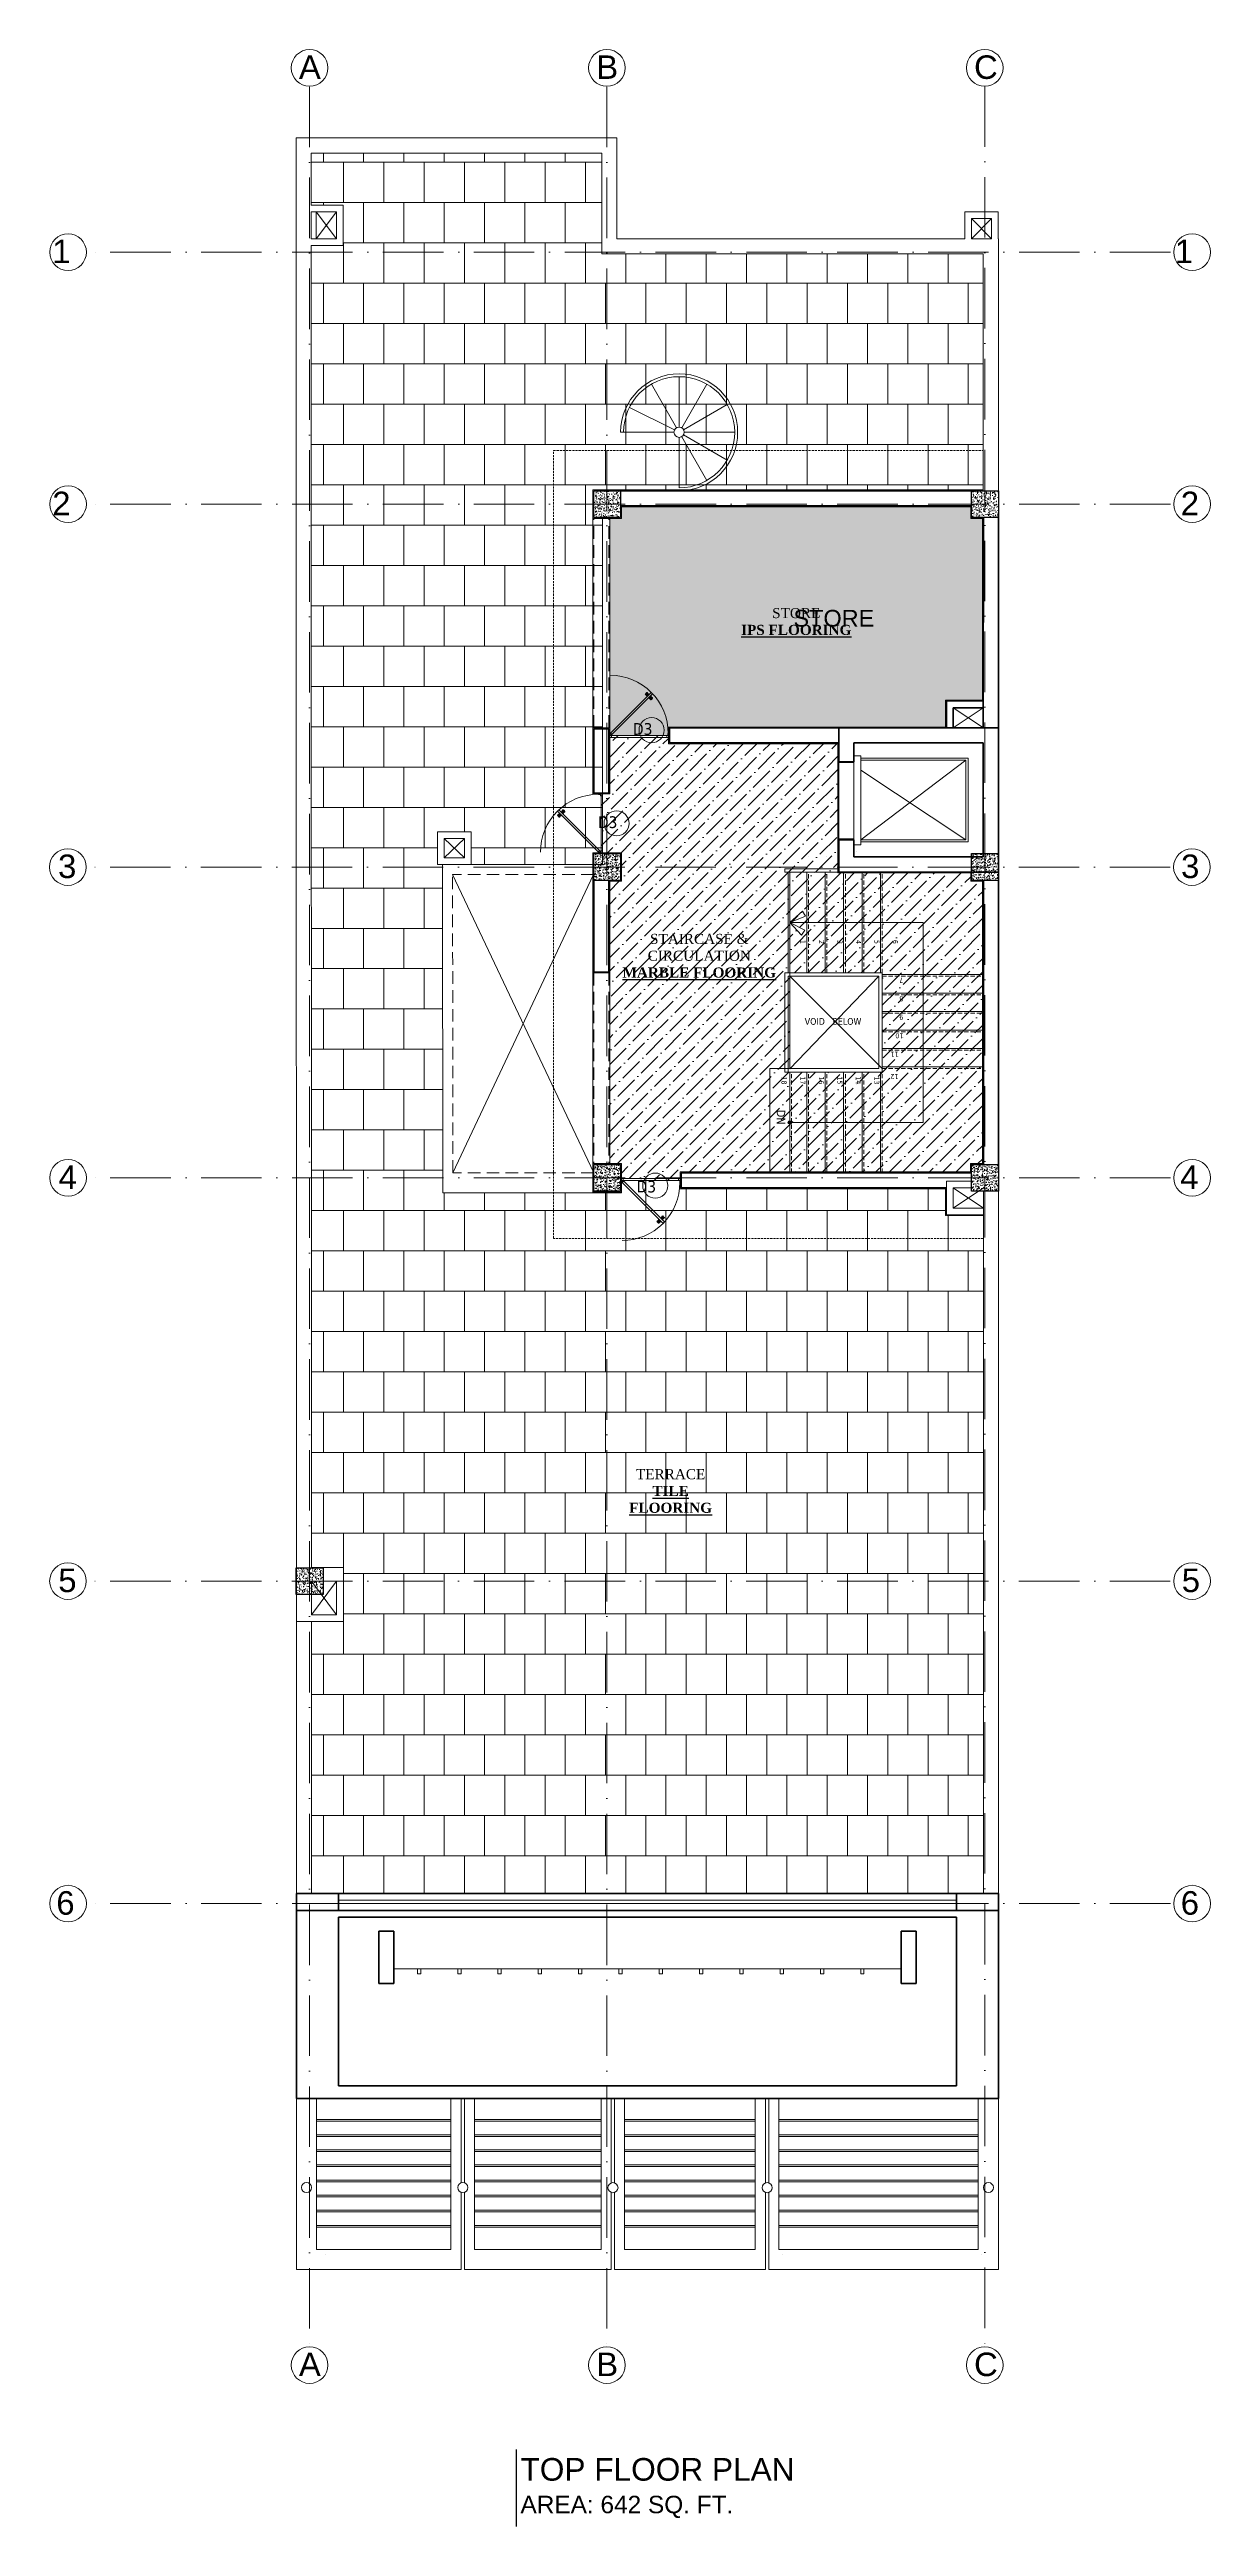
# Model space of a CAD drawing. Header units: inches. Extents: x 10755 to 33653, y -10992 to 10708.
# Drawn here: x 30128 to 30819, y -1531 to -57 of the extents above; entities that cross this region are included whole.
import ezdxf

# ---------------------------------------------------------------- set-up
doc = ezdxf.new("R2010")
doc.units = ezdxf.units.IN
doc.header["$MEASUREMENT"] = 0
for name, pattern in [('ACAD_ISO10W100', [18, 12, -3, 0, -3]), ('DASHED', [0.75, 0.5, -0.25]), ('HIDDEN', [0.375, 0.25, -0.125])]:
    doc.linetypes.add(name, pattern=pattern)
for name, color, linetype, lineweight in [('arrow line', 54, 'Continuous', 9), ('beam in plan', 241, 'HIDDEN', 20), ('centerline', 9, 'ACAD_ISO10W100', 5), ('col', 1, 'Continuous', 30), ('DIMINSION', 5, 'Continuous', 15), ('elevation1', 230, 'Continuous', 13), ('elevation2', 151, 'Continuous', 18), ('elevation4', 202, 'Continuous', 35), ('hatch', 33, 'Continuous', 5), ('hatch 2', 8, 'Continuous', 13), ('hatch room', 33, 'Continuous', 9), ('hatch- rcc', 252, 'Continuous', 5), ('hatch1', 9, 'Continuous', 5), ('Pillar', 11, 'Continuous', 25), ('PLASTER', 50, 'Continuous', 9), ('PUERTAS', 7, 'Continuous', 0), ('railing', 33, 'Continuous', 15), ('STAIRCASE', 143, 'Continuous', 15), ('title text 1', 113, 'Continuous', 25), ('tread hidden', 200, 'HIDDEN', 9), ('wall', 1, 'Continuous', 35), ('win sec', 161, 'Continuous', 9)]:
    doc.layers.add(name, color=color, linetype=linetype, lineweight=lineweight)
doc.layers.add('T-TEXT', color=230, linetype='Continuous')
doc.layers.add('text 100', color=4, linetype='Continuous')
doc.layers.get('DIMINSION').off()
doc.styles.add('Prajwal', font='stylu.ttf', dxfattribs={"height": 9})
doc.styles.get("Standard").update_dxf_attribs({"font": 'arial.ttf'})
doc.styles.add('suren', font='times.ttf', dxfattribs={"height": 4})

msp = doc.modelspace()

# ---------------------------------------------------------------- texts
at = {"layer": 'T-TEXT', "ltscale": 100, "char_height": 14, "width": 12.94397, "style": 'suren'}
for s, insert, attachment_point in [('{\\fArial|b0|i0|c0|p34;A}', (30276.637, -59.981), 1), ('{\\fArial|b0|i0|c0|p34;B}', (30453.637, -59.981), 1), ('{\\fArial|b0|i0|c0|p34;C}', (30678.585, -59.981), 1), ('{\\fArial|b0|i0|c0|p34;1}', (30140.677, -169.657), 3), ('{\\fArial|b0|i0|c0|p34;1}', (30808.985, -169.657), 3), ('{\\fArial|b0|i0|c0|p34;2}', (30140.675, -319.657), 3), ('{\\fArial|b0|i0|c0|p34;2}', (30812.521, -319.657), 3), ('{\\fArial|b0|i0|c0|p34;3}', (30144.118, -535.657), 3), ('{\\fArial|b0|i0|c0|p34;3}', (30812.716, -535.657), 3), ('{\\fArial|b0|i0|c0|p34;4}', (30144.433, -720.657), 3), ('{\\fArial|b0|i0|c0|p34;4}', (30812.192, -720.657), 3), ('{\\fArial|b0|i0|c0|p34;5}', (30144.246, -960.657), 3), ('{\\fArial|b0|i0|c0|p34;5}', (30813.117, -960.657), 3), ('{\\fArial|b0|i0|c0|p34;6}', (30143.088, -1152.657), 3), ('{\\fArial|b0|i0|c0|p34;6}', (30812.515, -1152.657), 3), ('{\\fArial|b0|i0|c0|p34;A}', (30276.637, -1427.298), 1), ('{\\fArial|b0|i0|c0|p34;B}', (30453.637, -1427.298), 1), ('{\\fArial|b0|i0|c0|p34;C}', (30678.585, -1427.298), 1)]:
    msp.add_mtext(s, dxfattribs=dict(at, insert=insert, attachment_point=attachment_point))
at = {"layer": 'text 100', "char_height": 6, "width": 110.08563, "attachment_point": 2}
for s, insert in [('\\A1;\\pxqc;{\\fTimes New Roman|b0|i0|c0|p18;STORE\\P\\fTimes New Roman|b1|i0|c0|p18;\\LIPS FLOORING}', (30572.72, -388.921)), ('\\A1;\\pxqc;{\\fTimes New Roman|b0|i0|c0|p18;STAIRCASE & CIRCULATION\\P\\pq*;\\fTimes New Roman|b1|i0|c0|p18;\\LMARBLE FLOORING}', (30514.997, -582.868)), ('\\A1;{\\fTimes New Roman|b0|i0|c0|p18;TERRACE\\P\\fTimes New Roman|b1|i0|c0|p18;\\LTILE \\PFLOORING}', (30497.947, -901.449))]:
    msp.add_mtext(s, dxfattribs=dict(at, insert=insert))
at = {"layer": 'title text 1', "attachment_point": 1, "style": 'Prajwal'}
for s, insert, char_height, width in [('\\pt30;{\\fArial|b0|i0|c0|p34;STORE}', (30571.066, -390.02), 10, 241.00666), ('{\\fSansSerif|b0|i0|c2|p2;\\H1.333x;TOP FLOOR PLAN\\P\\H0.7718x;AREA: 642 SQ. FT. }', (30408.55, -1490.063), 10.1088, 301.72993)]:
    msp.add_mtext(s, dxfattribs=dict(at, insert=insert, char_height=char_height, width=width))
at = {"layer": 'title text 1', "style": 'Prajwal'}
for s, insert, char_height, width, attachment_point, rotation in [('\\pi-5.632;{\\fTahoma|b0|i0|c0|p34;D3}', (30481.117, -457.415), 7, 6.48014975013211e-13, 1, 359.956324), ('\\pi-5.632;{\\fTahoma|b0|i0|c0|p34;D3}', (30460.26, -512.874), 7, 6.48014975013211e-13, 1, 359.956324), ('\\pi-2.903;{\\fTahoma|b0|i0|c0|p34;1}', (30578.253, -589.372), 3, 6.480149750132112e-13, 1, 270), ('\\pi-2.903;{\\fTahoma|b0|i0|c0|p34;2}', (30589.253, -589.372), 3, 6.480149750132112e-13, 1, 270), ('\\pi-2.903;{\\fTahoma|b0|i0|c0|p34;3}', (30600.253, -589.372), 3, 6.480149750132112e-13, 1, 270), ('\\pi-2.903;{\\fTahoma|b0|i0|c0|p34;4}', (30611.253, -589.381), 3, 6.480149750132112e-13, 1, 270), ('\\pi-2.903;{\\fTahoma|b0|i0|c0|p34;5}', (30622.253, -589.384), 3, 6.480149750132112e-13, 1, 270), ('\\pi-2.903;{\\fTahoma|b0|i0|c0|p34;6}', (30633.253, -589.372), 3, 6.480149750132112e-13, 1, 270), ('\\pi-2.903;{\\fTahoma|b0|i0|c0|p34;7}', (30633.546, -612.028), 3, 6.480149750132112e-13, 1, 180), ('\\pi-2.903;{\\fTahoma|b0|i0|c0|p34;8}', (30633.546, -623.029), 3, 6.480149750132112e-13, 1, 180), ('\\pi-2.903;{\\fTahoma|b0|i0|c0|p34;9}', (30633.546, -634.029), 3, 6.480149750132112e-13, 1, 180), ('\\pi-2.903;{\\fTahoma|b0|i0|c0|p34;10}', (30633.546, -645.029), 3, 6.480149750132112e-13, 1, 180), ('\\pi-6.48e-013,l6.48e-013;{\\fTahoma|b0|i0|c0|p34;11}', (30633.546, -656.029), 3, 6.480149750132112e-13, 1, 180), ('\\pi-2.903;{\\fTahoma|b0|i0|c0|p34;18}', (30566.964, -670.689), 3, 6.480149750132112e-13, 1, 270), ('\\pi-2.903;{\\fTahoma|b0|i0|c0|p34;17}', (30578.175, -670.643), 3, 6.480149750132112e-13, 1, 270), ('\\pi-2.903;{\\fTahoma|b0|i0|c0|p34;16}', (30589.175, -670.643), 3, 6.480149750132112e-13, 1, 270), ('\\pi-2.903;{\\fTahoma|b0|i0|c0|p34;15}', (30600.175, -670.643), 3, 6.480149750132112e-13, 1, 270), ('\\pi-2.903;{\\fTahoma|b0|i0|c0|p34;14}', (30611.175, -670.643), 3, 6.480149750132112e-13, 1, 270), ('\\pi-2.903;{\\fTahoma|b0|i0|c0|p34;13}', (30622.175, -670.643), 3, 6.480149750132112e-13, 1, 270), ('\\pi-6.48e-013,l6.48e-013;{\\fTahoma|b0|i0|c0|p34;12}', (30633.546, -669.286), 3, 6.480149750132112e-13, 1, 180), ('\\pi-5.632;{\\fTahoma|b0|i0|c0|p34;D3}', (30483.289, -736.919), 7, 6.48014975013211e-13, 7, 0.043676)]:
    msp.add_mtext(s, dxfattribs=dict(at, insert=insert, char_height=char_height, width=width, attachment_point=attachment_point, rotation=rotation))
at = {"layer": 'title text 1', "color": 7, "insert": (30581.09, -637.058), "char_height": 4, "width": 42.84158, "attachment_point": 7, "style": 'Prajwal'}
msp.add_mtext('\\pi-3.309;{\\fTahoma|b0|i0|c0|p34;VOID   BELOW}', dxfattribs=at)
at = {"layer": 'title text 1', "color": 7, "insert": (30561.145, -691.654), "char_height": 5, "width": 6.821210263296961e-13, "attachment_point": 7, "rotation": 270, "style": 'Prajwal'}
msp.add_mtext('\\pi-4.137;{\\fTahoma|b0|i0|c0|p34;DN}', dxfattribs=at)

# ---------------------------------------------------------------- blocks, each defined once
blk = doc.blocks.new('A$C03EF3246')
at = {"layer": 'arrow line'}
for q in [(-16.4, -1), (-2, -1)]:
    blk.add_line((-9.2, 6.2), q, dxfattribs=at)
for points in [[(-16.4, -1), (-13.3, -2.8), (-9.2, 6.2)], [(-2, -1), (-5, -2.8), (-9.2, 6.2)]]:
    blk.add_lwpolyline(points, dxfattribs=at)
blk = doc.blocks.new("'weqwewrw")
at = {"layer": 'railing', "linetype": 'Continuous', "ltscale": 30}
blk.add_line((180826.5, -4122.4), (180827.5, -4122.4), dxfattribs=at)
at = {"layer": 'STAIRCASE', "linetype": 'Continuous', "ltscale": 30}
blk.add_line((180816.5, -4113.4), (180816.5, -4113.4), dxfattribs=at)
at = {"layer": 'wall', "color": 7, "ltscale": 30}
for p, q in [((180823.6, -4036.5), (180823.6, -4056.7)), ((180918.6, -4036.5), (180823.6, -4036.5)), ((180918.6, -4045.5), (180918.6, -4036.5)), ((180832.6, -4045.5), (180832.6, -4056.7)), ((180832.6, -4045.5), (180909.6, -4045.5)), ((180909.6, -4045.5), (180909.6, -4113.4)), ((180918.6, -4122.4), (180918.6, -4045.5)), ((180823.6, -4056.7), (180832.6, -4056.7)), ((180823.6, -4103.1), (180823.6, -4122.4)), ((180832.6, -4103.1), (180823.6, -4103.1)), ((180832.6, -4103.1), (180832.6, -4113.4)), ((180918.6, -4122.4), (180823.6, -4122.4)), ((180832.6, -4113.4), (180909.6, -4113.4))]:
    blk.add_line(p, q, dxfattribs=at)
at = {"layer": 'wall', "color": 7}
blk.add_line((180832.6, -4103.1), (180823.6, -4103.1), dxfattribs=at)
at = {"layer": 'win sec', "color": 7}
for p, q in [((180836.7, -4053.3), (180832.6, -4053.3)), ((180836.7, -4106.1), (180836.7, -4053.3)), ((180823.6, -4056.7), (180823.6, -4104)), ((180832.6, -4056.7), (180832.6, -4104)), ((180836.7, -4054.5), (180900.6, -4054.5)), ((180836.7, -4055.8), (180899.3, -4055.8)), ((180836.7, -4103.1), (180899.3, -4055.8)), ((180836.7, -4061.8), (180899.3, -4103.1)), ((180899.3, -4103.1), (180899.3, -4055.8)), ((180900.6, -4104.4), (180900.6, -4054.5)), ((180832.6, -4106.1), (180836.7, -4106.1)), ((180834, -4110.4), (180834, -4110.4)), ((180836.7, -4103.1), (180899.3, -4103.1)), ((180836.7, -4104.4), (180900.6, -4104.4))]:
    blk.add_line(p, q, dxfattribs=at)
blk = doc.blocks.new('ETERWEWE')
at = {"layer": 'hatch- rcc', "linetype": 'Continuous', "ltscale": 30}
h = blk.add_hatch(dxfattribs=at)
h.set_pattern_fill('AR-CONC', color=256, scale=0.5, style=0)
h.set_pattern_definition([(50, (0, 0), (3.586300913, -0.313760675), [0.375, -4.125]), (355, (0, 0), (-0.69375667, 3.76096067), [0.3, -3.3]), (100.4514445, (0.299, -0.026), (2.89254423, 3.447199955), [0.31870096, -3.50571056]), (46.1842, (0, 1), (5.33620665, -0.8275964), [0.5625, -6.1875]), (96.6356355, (0.4447, 0.931), (4.67330973, 4.870593), [0.47805171, -5.2585688]), (351.184164, (0, 1), (4.67330973, 4.870593), [0.45, -4.95]), (21, (0.5, 0.75), (2.98453526, -2.013094453), [0.375, -4.125]), (326, (0.5, 0.75), (1.21657666, 3.625750225), [0.3, -3.3]), (71.4514447, (0.7487, 0.5822), (4.20111188, 1.612655764), [0.31870095, -3.50571056]), (37.5, (0, 0), (0.060799277, 1.664469269), [0, -3.26, 0, -3.35, 0, -3.3125]), (7.5, (0, 0), (1.315347687, 1.97205856), [0, -1.91, 0, -3.185, 0, -1.2625]), (327.5, (-1.115, 0), (2.669112181, -0.112774359), [0, -1.25, 0, -3.9, 0, -5.175]), (317.5, (-1.615, 0), (2.915930847, 0.50052491), [0, -1.625, 0, -2.59, 0, -3.675])])
h.paths.add_polyline_path([(159423.2, -3794.6), (159439.2, -3794.6), (159439.2, -3778.6), (159423.2, -3778.6)])
at = {"layer": 'col', "linetype": 'Continuous', "ltscale": 30}
blk.add_lwpolyline([(159423.2, -3794.6), (159423.2, -3778.6), (159439.2, -3778.6), (159439.2, -3794.6), (159423.2, -3794.6)], dxfattribs=at)
blk = doc.blocks.new('2ft6in')
at = {"layer": 'PUERTAS', "color": 2}
for p, q in [((0.8, 2.1), (21, 22.3)), ((21.7, 21.6), (1.5, 1.4)), ((18.3, 21.8), (18.3, 21.8)), ((21.7, 21.6), (21, 22.3)), ((21.2, 18.9), (21.2, 18.9)), ((0, 2), (0, 0)), ((0.6, 2), (0, 2)), ((1.3, 0), (0, 0)), ((0.6, 1.3), (0.6, 2)), ((0.7, 1.3), (0.6, 1.3)), ((0.7, 1.3), (0.7, 2)), ((0.7, 1), (0.7, 1.3)), ((1.3, 1), (0.7, 1)), ((1.4, 1.6), (0.8, 2.1)), ((1.3, 1.5), (0.8, 2.1)), ((1.4, 1.6), (1.3, 1.5)), ((1.5, 1.4), (1.3, 1.5)), ((1.3, 0), (1.3, 1)), ((28.7, 0), (28.7, 1)), ((28.7, 1), (29.3, 1)), ((28.7, 0), (30, 0)), ((29.3, 1), (29.3, 2)), ((29.3, 2), (30, 2)), ((30, 0), (30, 2))]:
    blk.add_line(p, q, dxfattribs=at)
at = {"layer": 'PUERTAS', "color": 8}
for p, q in [((18.8, 20.8), (18, 21.4)), ((18.9, 20.8), (18.1, 21.5)), ((19, 20.9), (18.2, 21.6)), ((18.4, 21.9), (18.3, 21.8)), ((19.1, 21), (18.3, 21.7)), ((18.4, 21.9), (18.6, 22)), ((18.6, 22), (18.6, 22)), ((19.3, 21.3), (18.6, 22)), ((19.4, 21.4), (18.8, 22.1)), ((19.6, 21.5), (18.9, 22.3)), ((19.5, 21.5), (18.9, 22.3)), ((18.9, 20.3), (19.2, 20.7)), ((19.1, 20.8), (19, 20.9)), ((19.2, 20.9), (19.1, 21)), ((19.1, 20.8), (19.1, 20.9)), ((19.1, 20.4), (19.3, 20.8)), ((19.3, 20.9), (19.2, 21)), ((19.4, 21.1), (19.3, 21.2)), ((19.3, 20.6), (19.3, 20.8)), ((19.5, 21.2), (19.4, 21.3)), ((19.5, 21.2), (19.4, 21.3)), ((19.5, 21.1), (19.4, 21.2)), ((19.4, 20.8), (19.4, 20.9)), ((19.6, 20.9), (19.4, 20.9)), ((19.7, 21.1), (19.5, 21)), ((20.1, 21.4), (19.6, 21.1)), ((19.9, 21.2), (19.6, 21.1)), ((19.7, 19.5), (20.1, 19.8)), ((19.9, 19.7), (20.2, 19.8)), ((20.1, 19.9), (20.3, 19.9)), ((20.2, 20), (20.3, 20)), ((20.2, 19.7), (20.3, 19.6)), ((20.2, 19.7), (20.3, 19.6)), ((20.2, 19.4), (20.9, 18.7)), ((20.2, 19.4), (20.8, 18.6)), ((20.3, 20.1), (20.4, 20)), ((20.3, 19.8), (20.4, 19.7)), ((20.3, 19.5), (21, 18.8)), ((20.5, 20.3), (20.4, 20.1)), ((20.4, 19.8), (20.4, 19.7)), ((20.7, 20.5), (20.5, 20.2)), ((20.5, 20), (20.6, 19.9)), ((20.5, 19.6), (21.1, 18.9)), ((20.8, 20.6), (20.6, 20.2)), ((20.6, 20.1), (20.7, 20)), ((20.6, 20.1), (20.7, 20)), ((20.6, 20), (20.7, 20)), ((20.7, 19.9), (21.4, 19.2)), ((20.8, 20), (21.6, 19.3)), ((20.9, 20.1), (21.7, 19.5)), ((21, 20.1), (21.7, 19.5)), ((21.3, 19), (21.2, 18.9)), ((21.3, 19), (21.4, 19.1)), ((21.4, 19.2), (21.4, 19.1)), ((0, 0), (30, 0))]:
    blk.add_line(p, q, dxfattribs=at)
at = {"layer": 'PUERTAS', "color": 1}
for p, q in [((18.1, 21.5), (18.5, 21.9)), ((18.1, 21.4), (18.5, 21.9)), ((18.1, 21.5), (18.1, 21.5)), ((18.7, 20.8), (18.1, 21.3)), ((18.9, 22.3), (18.5, 21.9)), ((18.8, 22.2), (18.5, 21.9)), ((18.8, 22.2), (18.8, 22.2)), ((18.8, 20.8), (19.2, 21.2)), ((18.8, 20.2), (19.1, 20.6)), ((18.9, 20.1), (18.8, 20.1)), ((18.9, 20.9), (18.9, 20.9)), ((19.5, 21.6), (19, 22.3)), ((19, 20.9), (19.2, 21.1)), ((19.1, 20.8), (19, 20.9)), ((19.1, 20.8), (19.3, 21)), ((19.1, 20.7), (19.1, 20.7)), ((19.1, 20.6), (19.1, 20.6)), ((19.5, 21.5), (19.2, 21.2)), ((19.5, 21.3), (19.2, 21.1)), ((19.5, 21.2), (19.3, 21)), ((19.4, 21.4), (19.5, 21.4)), ((19.5, 21.2), (19.4, 21.3)), ((19.5, 19.4), (19.5, 19.4)), ((19.6, 21.2), (19.6, 21.2)), ((19.6, 19.4), (20, 19.7)), ((20.1, 21.5), (19.7, 21.2)), ((19.7, 21.2), (19.7, 21.2)), ((20, 19.7), (20, 19.7)), ((20.1, 19.7), (20.1, 19.7)), ((20.2, 21.5), (20.2, 21.5)), ((20.2, 19.7), (20.4, 19.9)), ((20.2, 19.4), (20.6, 19.8)), ((20.2, 19.7), (20.3, 19.6)), ((20.2, 19.3), (20.8, 18.6)), ((20.3, 19.6), (20.5, 19.8)), ((20.3, 19.5), (20.3, 19.5)), ((20.6, 20.1), (20.4, 19.9)), ((20.7, 20), (20.5, 19.8)), ((20.7, 20.2), (20.6, 20.2)), ((20.9, 20.1), (20.6, 19.8)), ((20.6, 20.1), (20.7, 20)), ((20.9, 20.7), (20.7, 20.3)), ((20.7, 20.3), (20.7, 20.3)), ((20.8, 20), (20.8, 20)), ((20.9, 20.8), (20.9, 20.8)), ((20.9, 18.6), (21.3, 19.1)), ((20.9, 18.7), (21.3, 19)), ((20.9, 18.7), (20.9, 18.7)), ((21, 20.1), (21.7, 19.6)), ((21.7, 19.5), (21.3, 19.1)), ((21.7, 19.4), (21.3, 19)), ((21.6, 19.4), (21.7, 19.4))]:
    blk.add_line(p, q, dxfattribs=at)
at = {"layer": 'PUERTAS', "color": 2}
for radius in [0.129, 0.0627]:
    blk.add_circle((0.7, 2.1), radius, dxfattribs=at)
at = {"layer": 'PUERTAS', "color": 8}
blk.add_arc((0.7, 2.1), 28.7, 359.7285, 90.0333, dxfattribs=at)
at = {"layer": 'PUERTAS', "color": 1}
for centre, start, end in [((18.8, 20.8), 231.0764, 315), ((18.9, 20.2), 135, 225), ((18.9, 22.2), 38.9236, 135), ((19, 20.9), 225, 315), ((19.2, 20.7), 135, 219.7428), ((19.1, 20.6), 315, 39.7428), ((19.5, 21.6), 315, 38.9236), ((19.4, 21.4), 315, 45), ((19.6, 21.2), 50.2572, 135), ((19.6, 19.5), 225, 315), ((19.7, 21.3), 230.2572, 315), ((20.1, 19.6), 50.2572, 135), ((20.2, 21.4), 45, 135), ((20.2, 19.7), 230.2572, 315), ((20.3, 19.4), 135, 218.9236), ((20.4, 19.5), 135, 225), ((20.7, 20.3), 135, 219.7428), ((20.6, 20.2), 315, 39.7428), ((20.8, 20), 45, 135), ((20.8, 18.7), 218.9236, 315), ((20.9, 20.7), 315, 45), ((21, 20.1), 51.0764, 135), ((21.7, 19.5), 315, 51.0764)]:
    blk.add_arc(centre, 0.0667, start, end, dxfattribs=at)

# ---------------------------------------------------------------- hatches: boundary and pattern name
at = {"layer": 'hatch room'}
h = msp.add_hatch(dxfattribs=at)
h.set_pattern_fill('AR-B88', color=256, scale=3)
h.set_pattern_definition([(0, (11679.16, -12003.592), (0, 24), []), (90, (11679.161, -12003.592), (-12, 24), [24, -24])])
h.paths.add_polyline_path([(30362.138, -541.593), (30362.269, -737.093), (30468.681, -737.093), (30468.681, -728.393), (30503.681, -728.393), (30503.681, -734.593), (30661.632, -734.593), (30661.632, -750.592), (30684.128, -750.603), (30684.128, -1154.064), (30284.181, -1154.064), (30284.096, -992.093), (30303.092, -992.093), (30303.092, -960.093), (30284.145, -960.093), (30283.995, -173.093), (30302.994, -173.093), (30302.994, -149.093), (30283.994, -149.093), (30283.994, -118.093), (30456.993, -118.093), (30456.993, -178.093), (30684.041, -178.093), (30684.041, -318.593), (30451.681, -318.593), (30451.681, -335.593), (30457.368, -335.593), (30457.368, -541.593), (30379.134, -541.593), (30379.134, -522.093), (30359.134, -522.093), (30359.134, -541.593)])
h = msp.add_hatch(dxfattribs=at)
h.set_pattern_fill('AR-SAND', color=256, scale=2, style=0)
h.set_pattern_definition([(37.5, (12291.465, -11933.913), (-0.1259867, 3.85364754), [0, -3.04, 0, -3.4, 0, -3.25]), (7.5, (12291.465, -11933.913), (3.5395534, 5.6442921), [0, -1.64, 0, -2.74, 0, -1.05]), (327.5, (12289.005, -11933.913), (6.2282837, 0.0113181), [0, -1, 0, -3.6, 0, -4.7]), (317.5, (12289.005, -11933.913), (6.0122532, 1.7553511), [0, -0.5, 0, -2.36, 0, -2.7])])
h.paths.add_polyline_path([(30461.681, -464.741), (30461.681, -335.593), (30468.681, -335.593), (30468.681, -328.593), (30676.628, -328.593), (30676.628, -335.593), (30683.628, -335.593), (30683.552, -443.736), (30661.632, -443.747), (30661.632, -459.741), (30496.681, -459.741), (30496.681, -464.741)])
h = msp.add_hatch(dxfattribs=at)
h.set_pattern_fill('ANSI36', color=256, scale=45, style=0)
h.set_pattern_definition([(45, (12291.465, -11933.913), (2.9831067, 10.938058), [14.0625, -2.8125, 0, -2.8125])])
h.paths.add_polyline_path([(30556.977, -724.593), (30503.681, -724.593), (30503.681, -729.593), (30468.681, -729.593), (30468.681, -719.593), (30461.681, -719.593), (30461.681, -551.593), (30468.681, -551.593), (30468.681, -534.593), (30456.681, -534.593), (30456.681, -499.593), (30461.681, -499.593), (30461.681, -464.741), (30496.681, -464.741), (30496.681, -469.741), (30597.541, -469.741), (30597.541, -546.093), (30568.956, -546.093), (30568.964, -663.093), (30556.977, -663.093)])
h = msp.add_hatch(dxfattribs=at)
h.set_pattern_fill('ANSI36', color=256, scale=45, style=0)
h.set_pattern_definition([(45, (16455.6635, -12144.6763), (2.9831067, 10.938058), [14.0625, -2.8125, 0, -2.8125])])
h.paths.add_polyline_path([(30568.867, -663.115), (30568.944, -663.117), (30568.944, -663.115)])
h.paths.add_polyline_path([(30567.956, -665.095), (30567.956, -663.113), (30556.956, -663.093), (30556.956, -724.593), (30676.55, -724.593), (30676.55, -719.595), (30683.515, -719.595), (30683.515, -551.593), (30676.628, -551.593), (30676.628, -546.593), (30597.541, -546.593), (30597.541, -546.093), (30568.959, -546.093), (30568.959, -606.079), (30568.961, -606.079), (30568.961, -606.081), (30623.957, -606.095), (30623.957, -665.095)])
at = {"layer": 'Pillar', "ltscale": 100}
h = msp.add_hatch(color=256, dxfattribs=at)
edge = h.paths.add_edge_path()
edge.add_ellipse((30568.956, -695.091), major_axis=(0.707, 0.707), ratio=1, start_angle=315, end_angle=495)
edge.add_ellipse((30568.956, -695.091), major_axis=(0.707, 0.707), ratio=1, start_angle=135, end_angle=315)
h = msp.add_hatch(color=256, dxfattribs=at)
edge = h.paths.add_edge_path()
edge.add_ellipse((30568.956, -695.093), major_axis=(0.707, 0.707), ratio=1, start_angle=135, end_angle=495)

# ---------------------------------------------------------------- linework, layer by layer
for p, q in [((30292.586, -1368.843), (30292.586, -1368.879)), ((30683.051, -1368.843), (30683.051, -1368.879))]:
    msp.add_line(p, q)
at = {"layer": 'arrow line'}
for p, q in [((30648.323, -576.086), (30568.956, -576.086)), ((30648.323, -576.086), (30648.323, -695.093)), ((30569.956, -695.093), (30648.323, -695.093))]:
    msp.add_line(p, q, dxfattribs=at)
at = {"layer": 'beam in plan', "linetype": 'Continuous', "ltscale": 30}
msp.add_line((30286.994, -169.093), (30286.994, -153.093), dxfattribs=at)
at = {"layer": 'centerline', "ltscale": 3}
for p, q in [((30282.996, -78.648), (30282.996, -1423.825)), ((30459.996, -78.647), (30459.996, -1423.825)), ((30684.943, -78.331), (30684.943, -1423.825)), ((30795.455, -177.095), (30150.103, -177.095)), ((30795.454, -327.095), (30150.101, -327.095)), ((30795.34, -543.095), (30149.987, -543.095)), ((30795.454, -728.095), (30150.101, -728.095)), ((30795.408, -968.095), (30150.055, -968.095)), ((30795.454, -1160.095), (30150.101, -1160.095))]:
    msp.add_line(p, q, dxfattribs=at)
at = {"layer": 'centerline', "linetype": 'Continuous'}
for centre in [(30282.996, -67.419), (30459.996, -67.419), (30684.943, -67.419), (30139.191, -177.095), (30808.426, -177.095), (30139.189, -327.095), (30808.424, -327.095), (30139.075, -543.095), (30808.31, -543.095), (30139.189, -728.095), (30808.424, -728.095), (30139.143, -968.095), (30808.379, -968.095), (30139.189, -1160.095), (30808.424, -1160.095), (30282.996, -1434.736), (30459.996, -1434.736), (30684.943, -1434.736)]:
    msp.add_circle(centre, 10.912, dxfattribs=at)
at = {"layer": 'elevation1'}
for p, q in [((30275.181, -1377.878), (30275.181, -1276.093)), ((30287.181, -1365.878), (30287.181, -1276.093)), ((30367.169, -1276.093), (30367.169, -1365.878)), ((30373.169, -1276.093), (30373.169, -1326.312)), ((30375.169, -1326.255), (30375.169, -1276.093)), ((30381.169, -1365.878), (30381.169, -1276.093)), ((30456.533, -1275.9), (30456.533, -1365.878)), ((30462.533, -1275.9), (30462.533, -1326.349)), ((30464.533, -1326.291), (30464.533, -1275.912)), ((30470.533, -1365.878), (30470.533, -1275.912)), ((30548.355, -1365.878), (30548.355, -1276.093)), ((30554.355, -1276.093), (30554.355, -1326.349)), ((30556.355, -1276.093), (30556.355, -1326.291)), ((30562.355, -1365.878), (30562.355, -1276.093)), ((30681.128, -1365.878), (30681.128, -1276.093)), ((30693.128, -1377.878), (30693.128, -1276.093)), ((30367.169, -1288.615), (30287.181, -1288.615)), ((30367.169, -1289.61), (30287.181, -1289.61)), ((30456.533, -1288.615), (30381.169, -1288.615)), ((30456.533, -1289.61), (30381.169, -1289.61)), ((30548.355, -1288.615), (30470.533, -1288.615)), ((30548.355, -1289.61), (30470.533, -1289.61)), ((30681.128, -1288.615), (30562.355, -1288.615)), ((30681.128, -1289.61), (30562.355, -1289.61)), ((30367.169, -1297.614), (30287.181, -1297.614)), ((30367.169, -1298.61), (30287.181, -1298.61)), ((30367.169, -1306.614), (30287.181, -1306.614)), ((30367.169, -1307.609), (30287.181, -1307.609)), ((30456.533, -1297.614), (30381.169, -1297.614)), ((30456.533, -1298.61), (30381.169, -1298.61)), ((30456.533, -1306.614), (30381.169, -1306.614)), ((30456.533, -1307.609), (30381.169, -1307.609)), ((30548.355, -1297.614), (30470.533, -1297.614)), ((30548.355, -1298.61), (30470.533, -1298.61)), ((30548.355, -1306.614), (30470.533, -1306.614)), ((30548.355, -1307.609), (30470.533, -1307.609)), ((30681.128, -1297.614), (30562.355, -1297.614)), ((30681.128, -1298.61), (30562.355, -1298.61)), ((30681.128, -1306.614), (30562.355, -1306.614)), ((30681.128, -1307.609), (30562.355, -1307.609)), ((30367.169, -1315.614), (30287.181, -1315.614)), ((30367.169, -1316.609), (30287.181, -1316.609)), ((30367.169, -1324.614), (30287.181, -1324.614)), ((30367.169, -1325.609), (30287.181, -1325.609)), ((30456.533, -1315.614), (30381.169, -1315.614)), ((30456.533, -1316.609), (30381.169, -1316.609)), ((30456.533, -1324.614), (30381.169, -1324.614)), ((30456.533, -1325.609), (30381.169, -1325.609)), ((30548.355, -1315.614), (30470.533, -1315.614)), ((30548.355, -1316.609), (30470.533, -1316.609)), ((30548.355, -1324.614), (30470.533, -1324.614)), ((30548.355, -1325.609), (30470.533, -1325.609)), ((30681.128, -1315.614), (30562.355, -1315.614)), ((30681.128, -1316.609), (30562.355, -1316.609)), ((30681.128, -1324.614), (30562.355, -1324.614)), ((30681.128, -1325.609), (30562.355, -1325.609)), ((30367.169, -1333.614), (30287.181, -1333.614)), ((30367.169, -1334.609), (30287.181, -1334.609)), ((30373.169, -1331.909), (30373.169, -1377.878)), ((30375.169, -1377.878), (30375.169, -1331.967)), ((30456.533, -1333.614), (30381.169, -1333.614)), ((30456.533, -1334.609), (30381.169, -1334.609)), ((30462.533, -1331.945), (30462.533, -1377.878)), ((30464.533, -1377.878), (30464.533, -1332.003)), ((30548.355, -1333.614), (30470.533, -1333.614)), ((30548.355, -1334.609), (30470.533, -1334.609)), ((30554.355, -1377.878), (30554.355, -1331.945)), ((30556.355, -1377.878), (30556.355, -1332.003)), ((30681.128, -1333.614), (30562.355, -1333.614)), ((30681.128, -1334.609), (30562.355, -1334.609)), ((30367.169, -1342.614), (30287.181, -1342.614)), ((30367.169, -1343.609), (30287.181, -1343.609)), ((30367.169, -1351.613), (30287.181, -1351.613)), ((30367.169, -1352.609), (30287.181, -1352.609)), ((30375.169, -1342.801), (30375.169, -1343.463)), ((30456.533, -1342.614), (30381.169, -1342.614)), ((30456.533, -1343.609), (30381.169, -1343.609)), ((30456.533, -1351.613), (30381.169, -1351.613)), ((30456.533, -1352.609), (30381.169, -1352.609)), ((30548.355, -1342.614), (30470.533, -1342.614)), ((30548.355, -1343.609), (30470.533, -1343.609)), ((30548.355, -1351.613), (30470.533, -1351.613)), ((30548.355, -1352.609), (30470.533, -1352.609)), ((30681.128, -1342.614), (30562.355, -1342.614)), ((30681.128, -1343.609), (30562.355, -1343.609)), ((30681.128, -1351.613), (30562.355, -1351.613)), ((30681.128, -1352.609), (30562.355, -1352.609)), ((30287.181, -1365.878), (30367.169, -1365.878)), ((30381.169, -1365.878), (30456.533, -1365.878)), ((30470.533, -1365.878), (30548.355, -1365.878)), ((30562.355, -1365.878), (30681.128, -1365.878)), ((30564.355, -1368.843), (30564.355, -1368.879)), ((30275.181, -1377.878), (30373.169, -1377.878)), ((30375.169, -1377.878), (30462.533, -1377.878)), ((30464.533, -1377.878), (30473.351, -1377.878)), ((30473.351, -1377.878), (30554.355, -1377.878)), ((30556.355, -1377.878), (30693.128, -1377.878))]:
    msp.add_line(p, q, dxfattribs=at)
for centre in [(30281.181, -1329.111), (30374.251, -1329.111), (30463.614, -1329.147), (30555.436, -1329.147), (30687.128, -1329.111)]:
    msp.add_circle(centre, 3, dxfattribs=at)
at = {"layer": 'elevation2', "linetype": 'Continuous', "ltscale": 30}
for p, q in [((30635.128, -1198.916), (30333.181, -1198.916)), ((30347.173, -1198.916), (30349.152, -1198.916)), ((30347.173, -1201.94), (30347.173, -1198.916)), ((30349.152, -1201.94), (30347.173, -1201.94)), ((30349.152, -1198.916), (30349.152, -1201.94)), ((30371.164, -1198.916), (30373.144, -1198.916)), ((30371.164, -1201.94), (30371.164, -1198.916)), ((30373.144, -1201.94), (30371.164, -1201.94)), ((30373.144, -1198.916), (30373.144, -1201.94)), ((30395.156, -1198.916), (30397.135, -1198.916)), ((30395.156, -1201.94), (30395.156, -1198.916)), ((30397.135, -1201.94), (30395.156, -1201.94)), ((30397.135, -1198.916), (30397.135, -1201.94)), ((30419.148, -1198.916), (30421.127, -1198.916)), ((30419.148, -1201.94), (30419.148, -1198.916)), ((30421.127, -1201.94), (30419.148, -1201.94)), ((30421.127, -1198.916), (30421.127, -1201.94)), ((30443.139, -1198.916), (30445.119, -1198.916)), ((30443.139, -1201.94), (30443.139, -1198.916)), ((30445.119, -1201.94), (30443.139, -1201.94)), ((30445.119, -1198.916), (30445.119, -1201.94)), ((30467.131, -1198.916), (30469.111, -1198.916)), ((30467.131, -1201.94), (30467.131, -1198.916)), ((30469.111, -1201.94), (30467.131, -1201.94)), ((30469.111, -1198.916), (30469.111, -1201.94)), ((30491.123, -1198.916), (30493.102, -1198.916)), ((30491.123, -1201.94), (30491.123, -1198.916)), ((30493.102, -1201.94), (30491.123, -1201.94)), ((30493.102, -1198.916), (30493.102, -1201.94)), ((30515.115, -1198.916), (30517.094, -1198.916)), ((30515.115, -1201.94), (30515.115, -1198.916)), ((30517.094, -1201.94), (30515.115, -1201.94)), ((30517.094, -1198.916), (30517.094, -1201.94)), ((30539.106, -1198.916), (30541.086, -1198.916)), ((30539.106, -1201.94), (30539.106, -1198.916)), ((30541.086, -1201.94), (30539.106, -1201.94)), ((30541.086, -1198.916), (30541.086, -1201.94)), ((30563.098, -1198.916), (30565.077, -1198.916)), ((30563.098, -1201.94), (30563.098, -1198.916)), ((30565.077, -1201.94), (30563.098, -1201.94)), ((30565.077, -1198.916), (30565.077, -1201.94)), ((30587.09, -1198.916), (30589.069, -1198.916)), ((30587.09, -1201.94), (30587.09, -1198.916)), ((30589.069, -1201.94), (30587.09, -1201.94)), ((30589.069, -1198.916), (30589.069, -1201.94)), ((30611.082, -1198.916), (30613.061, -1198.916)), ((30611.082, -1201.94), (30611.082, -1198.916)), ((30613.061, -1201.94), (30611.082, -1201.94)), ((30613.061, -1198.916), (30613.061, -1201.94))]:
    msp.add_line(p, q, dxfattribs=at)
at = {"layer": 'elevation4', "linetype": 'Continuous', "ltscale": 30}
for p, q in [((30275.181, -1154.064), (30275.181, -1254.432)), ((30275.181, -1154.064), (30693.128, -1154.064)), ((30693.128, -1164.093), (30275.181, -1164.093)), ((30300.181, -1164.093), (30300.181, -1154.064)), ((30668.128, -1164.093), (30668.128, -1154.064)), ((30693.128, -1154.064), (30693.128, -1276.093)), ((30300.181, -1268.611), (30300.181, -1168.093)), ((30668.128, -1168.093), (30300.181, -1168.093)), ((30668.128, -1168.093), (30668.128, -1268.611)), ((30275.181, -1254.432), (30275.181, -1276.093)), ((30275.181, -1276.093), (30284.181, -1276.093)), ((30684.128, -1276.093), (30284.181, -1276.093)), ((30668.128, -1268.611), (30300.181, -1268.611)), ((30684.128, -1276.093), (30693.128, -1276.093))]:
    msp.add_line(p, q, dxfattribs=at)
at = {"layer": 'hatch', "linetype": 'Continuous', "ltscale": 30}
for p, q in [((30666.132, -460.247), (30684.041, -448.236)), ((30684.132, -460.235), (30666.132, -448.247)), ((30666.132, -734.092), (30684.132, -746.103)), ((30684.132, -734.104), (30666.132, -746.092))]:
    msp.add_line(p, q, dxfattribs=at)
at = {"layer": 'hatch 2', "linetype": 'Continuous', "ltscale": 30}
for p, q in [((30286.994, -153.093), (30298.994, -169.093)), ((30298.994, -153.093), (30286.994, -169.093))]:
    msp.add_line(p, q, dxfattribs=at)
at = {"layer": 'hatch 2', "ltscale": 30}
for centre in [(30486.621, -461.632), (30465.765, -517.09), (30488.793, -732.703)]:
    msp.add_circle(centre, 7.47, dxfattribs=at)
at = {"layer": 'hatch1', "linetype": 'HIDDEN', "ltscale": 5}
for p, q in [((30428.181, -764.093), (30428.181, -295.093)), ((30428.181, -295.093), (30684.041, -295.093)), ((30684.128, -764.093), (30428.181, -764.093))]:
    msp.add_line(p, q, dxfattribs=at)
at = {"layer": 'hatch1', "linetype": 'DASHED', "ltscale": 15}
for p, q in [((30452.181, -460.241), (30452.181, -335.593)), ((30461.181, -460.241), (30461.181, -335.593)), ((30368.261, -725.093), (30368.142, -547.593)), ((30452.181, -547.593), (30368.142, -547.593)), ((30452.181, -606.079), (30452.181, -719.593)), ((30461.181, -606.079), (30461.181, -719.593)), ((30452.181, -725.093), (30368.261, -725.093))]:
    msp.add_line(p, q, dxfattribs=at)
at = {"layer": 'hatch1', "linetype": 'Continuous', "ltscale": 30}
for p, q in [((30362.269, -737.093), (30362.138, -541.593)), ((30452.181, -541.593), (30362.138, -541.593)), ((30368.144, -547.593), (30452.181, -725.093)), ((30452.067, -547.593), (30368.258, -725.093)), ((30568.961, -608.079), (30568.944, -663.115)), ((30621.956, -608.093), (30568.944, -663.115)), ((30623.956, -663.093), (30568.961, -608.078)), ((30275.104, -736.126), (30275.104, -737.126)), ((30452.181, -737.093), (30362.269, -737.093)), ((30452.181, -736.093), (30452.181, -737.093)), ((30275.183, -976.093), (30275.183, -977.093))]:
    msp.add_line(p, q, dxfattribs=at)
at = {"layer": 'Pillar', "ltscale": 100}
msp.add_circle((30568.956, -695.093), 1, dxfattribs=at)
at = {"layer": 'PLASTER'}
for p, q in [((30451.681, -460.241), (30451.681, -335.593)), ((30461.681, -460.241), (30461.681, -335.593)), ((30661.632, -443.747), (30683.552, -443.736)), ((30661.632, -459.741), (30661.632, -443.747)), ((30451.681, -499.593), (30451.681, -460.241)), ((30461.681, -460.241), (30451.681, -460.241)), ((30461.681, -499.593), (30461.681, -460.241)), ((30661.632, -459.741), (30496.681, -459.741)), ((30496.681, -469.741), (30496.681, -459.741)), ((30451.681, -499.593), (30461.681, -499.593)), ((30461.681, -606.079), (30461.681, -551.593)), ((30451.681, -606.079), (30451.681, -719.593)), ((30461.681, -606.079), (30461.681, -719.593))]:
    msp.add_line(p, q, dxfattribs=at)
for points in [[(30677.128, -318.593), (30451.681, -318.593), (30451.681, -335.593), (30468.681, -335.593), (30468.681, -328.593), (30676.628, -328.593), (30676.628, -335.593), (30683.628, -335.593), (30683.552, -443.736)], [(30461.681, -464.741), (30461.681, -335.593), (30468.681, -335.593), (30468.681, -328.593), (30676.628, -328.593), (30676.628, -335.593), (30683.628, -335.593), (30683.552, -443.736), (30661.632, -443.747), (30661.632, -459.741), (30496.681, -459.741), (30496.681, -464.741), (30461.681, -464.741)], [(30556.977, -724.593), (30503.681, -724.593), (30503.681, -729.593), (30468.681, -729.593), (30468.681, -719.593), (30461.681, -719.593), (30461.681, -551.593), (30468.681, -551.593), (30468.681, -534.593), (30456.681, -534.593), (30456.681, -499.593), (30461.681, -499.593), (30461.681, -464.741), (30496.681, -464.741), (30496.681, -469.741), (30597.541, -469.741), (30597.541, -546.093), (30568.956, -546.093), (30568.964, -663.093), (30556.977, -663.093), (30556.977, -724.593)], [(30607.041, -480.868), (30597.541, -480.868), (30597.541, -469.741), (30496.681, -469.741)], [(30684.131, -750.603), (30661.632, -750.592), (30661.632, -734.593), (30503.681, -734.593), (30503.681, -724.593), (30676.628, -724.593), (30676.628, -719.593), (30683.628, -719.593), (30683.628, -551.593), (30676.628, -551.593), (30676.628, -546.593), (30597.541, -546.593), (30597.541, -526.341), (30607.041, -526.341)], [(30461.681, -551.593), (30468.681, -551.593), (30468.681, -534.593), (30451.681, -534.593), (30451.681, -606.079), (30461.681, -606.079)]]:
    msp.add_lwpolyline(points, dxfattribs=at)
for points in [[(30568.958, -546.093), (30597.541, -546.093), (30597.541, -546.593), (30676.628, -546.593), (30676.628, -551.593), (30683.514, -551.593), (30683.514, -719.595), (30676.549, -719.595), (30676.549, -724.593), (30556.956, -724.593), (30556.956, -663.093), (30568.944, -663.115), (30568.961, -606.079), (30568.958, -606.079)], [(30568.956, -606.081), (30623.956, -606.095), (30623.956, -665.095), (30567.956, -665.095), (30567.956, -663.094), (30568.944, -663.117)], [(30468.681, -719.593), (30451.681, -719.593), (30451.681, -736.593), (30468.681, -736.593)]]:
    msp.add_lwpolyline(points, close=True, dxfattribs=at)
at = {"layer": 'railing', "linetype": 'Continuous', "ltscale": 30}
for p, q in [((30274.994, -109.093), (30465.993, -109.093)), ((30274.994, -149.093), (30274.994, -109.093)), ((30465.993, -169.093), (30465.993, -109.093)), ((30283.994, -118.093), (30456.993, -118.093)), ((30283.994, -149.093), (30283.994, -118.093)), ((30456.993, -178.093), (30456.993, -118.093)), ((30274.994, -169.093), (30274.994, -149.093)), ((30283.994, -149.093), (30302.994, -149.093)), ((30283.994, -153.093), (30298.994, -153.093)), ((30283.994, -153.093), (30283.994, -169.093)), ((30298.994, -169.093), (30298.994, -153.093)), ((30302.994, -173.093), (30302.994, -149.093)), ((30693.039, -153.093), (30673.039, -153.093)), ((30673.039, -153.093), (30673.039, -169.094)), ((30689.039, -157.093), (30677.039, -157.093)), ((30677.039, -157.093), (30677.039, -169.093)), ((30677.039, -157.093), (30689.039, -169.093)), ((30677.039, -169.093), (30689.039, -157.093)), ((30689.039, -169.093), (30689.039, -157.093)), ((30693.039, -169.093), (30693.039, -153.093)), ((30275.181, -1154.064), (30274.994, -169.093)), ((30283.994, -169.093), (30298.994, -169.093)), ((30284.145, -960.093), (30283.995, -173.093)), ((30283.995, -173.093), (30302.994, -173.093)), ((30673.039, -169.093), (30465.993, -169.093)), ((30689.039, -169.093), (30677.039, -169.093)), ((30693.041, -319.093), (30693.041, -169.093)), ((30684.041, -178.093), (30456.993, -178.093)), ((30684.041, -319.093), (30684.041, -178.093)), ((30666.132, -453.403), (30666.132, -448.234)), ((30684.041, -460.241), (30684.041, -444.236)), ((30363.134, -526.093), (30375.134, -537.593)), ((30375.134, -526.093), (30363.134, -537.593)), ((30565.956, -546.093), (30565.956, -544.093)), ((30565.956, -544.093), (30598.041, -544.093)), ((30677.014, -546.093), (30565.956, -546.093)), ((30565.956, -608.078), (30565.956, -606.078)), ((30623.956, -606.093), (30565.956, -606.078)), ((30565.97, -608.078), (30565.956, -608.078)), ((30565.956, -663.093), (30565.97, -608.078)), ((30567.956, -663.094), (30567.97, -608.079)), ((30621.956, -608.093), (30567.97, -608.079)), ((30621.956, -663.093), (30621.956, -608.093)), ((30623.956, -665.093), (30623.956, -606.093)), ((30565.956, -665.093), (30565.956, -663.093)), ((30621.956, -663.093), (30565.956, -663.093)), ((30623.956, -665.093), (30565.956, -665.093)), ((30677.128, -730.093), (30662.132, -730.093)), ((30662.132, -730.093), (30662.132, -750.092)), ((30666.132, -734.094), (30666.132, -746.094)), ((30677.128, -734.093), (30666.134, -734.093)), ((30684.128, -1154.064), (30684.128, -736.093)), ((30693.128, -1154.064), (30693.128, -736.093)), ((30662.132, -750.092), (30684.132, -750.103)), ((30666.132, -740.935), (30666.132, -746.105)), ((30666.132, -746.094), (30684.132, -746.103)), ((30284.092, -968.093), (30299.092, -968.093)), ((30299.092, -968.093), (30284.092, -988.093)), ((30299.092, -988.093), (30284.092, -968.093)), ((30291.183, -960.093), (30303.092, -960.093)), ((30299.092, -988.093), (30299.092, -968.093)), ((30303.092, -992.093), (30303.092, -960.093)), ((30275.15, -992.093), (30303.092, -992.093)), ((30284.181, -1154.063), (30284.096, -992.093)), ((30291.092, -988.093), (30299.092, -988.093))]:
    msp.add_line(p, q, dxfattribs=at)
at = {"layer": 'railing'}
for p, q in [((30300.181, -1158.079), (30668.128, -1158.079)), ((30300.181, -1160.079), (30668.128, -1160.079))]:
    msp.add_line(p, q, dxfattribs=at)
at = {"layer": 'railing', "linetype": 'Continuous', "ltscale": 30}
msp.add_lwpolyline([(30362.138, -541.593), (30362.269, -737.093), (30468.681, -737.093), (30468.681, -728.393), (30503.681, -728.393), (30503.681, -734.593), (30661.632, -734.593), (30661.632, -750.592), (30684.128, -750.603), (30684.128, -1154.064), (30284.181, -1154.064), (30284.096, -992.093), (30303.092, -992.093), (30303.092, -960.093), (30284.145, -960.093), (30283.995, -173.093), (30302.994, -173.093), (30302.994, -149.093), (30283.994, -149.093), (30283.994, -118.093), (30456.993, -118.093), (30456.993, -178.093), (30684.041, -178.093), (30684.041, -318.593), (30451.681, -318.593), (30451.681, -335.593), (30457.368, -335.593), (30457.368, -541.593), (30379.134, -541.593), (30379.134, -522.093), (30359.134, -522.093), (30359.134, -541.593), (30362.138, -541.593)], dxfattribs=at)
for points in [[(30677.039, -157.093), (30689.039, -157.093), (30689.039, -169.093), (30677.039, -169.093)], [(30359.134, -522.093), (30379.134, -522.093), (30379.134, -541.593), (30359.134, -541.593)], [(30363.134, -526.093), (30375.134, -526.093), (30375.134, -537.593), (30363.134, -537.593)], [(30284.092, -968.093), (30299.092, -968.093), (30299.092, -988.093), (30284.092, -988.093)]]:
    msp.add_lwpolyline(points, close=True, dxfattribs=at)
at = {"layer": 'STAIRCASE'}
for p, q in [((30501.466, -281.654), (30486.466, -255.673)), ((30503.01, -281.24), (30503.01, -251.24)), ((30504.554, -281.654), (30519.554, -255.673)), ((30500.336, -282.784), (30473.418, -269.498)), ((30505.684, -282.784), (30531.665, -267.784)), ((30499.929, -284.296), (30468.181, -284.296)), ((30503.01, -287.416), (30503.01, -317.37)), ((30504.555, -287.002), (30519.554, -312.982)), ((30505.685, -285.872), (30531.665, -300.872)), ((30506.098, -284.328), (30536.098, -284.328))]:
    msp.add_line(p, q, dxfattribs=at)
at = {"layer": 'STAIRCASE', "linetype": 'Continuous', "ltscale": 30}
for p, q in [((30579.944, -537.093), (30579.944, -537.093)), ((30567.956, -606.079), (30567.956, -546.093)), ((30578.956, -606.082), (30578.956, -546.093)), ((30589.956, -606.085), (30589.956, -546.093)), ((30600.956, -606.088), (30600.956, -546.093)), ((30611.956, -606.091), (30611.956, -546.093)), ((30622.956, -606.093), (30622.956, -546.093)), ((30612.956, -608.093), (30612.956, -608.091)), ((30623.956, -607.093), (30683.957, -607.093)), ((30623.956, -618.093), (30683.957, -618.093)), ((30623.956, -629.093), (30683.957, -629.093)), ((30623.956, -640.093), (30683.957, -640.093)), ((30568.956, -663.102), (30568.956, -663.093)), ((30579.956, -663.093), (30579.956, -663.093)), ((30590.956, -663.093), (30590.956, -663.093)), ((30601.956, -663.093), (30601.956, -663.093)), ((30612.956, -663.093), (30612.956, -663.093)), ((30623.956, -651.093), (30683.957, -651.093)), ((30623.956, -662.093), (30683.957, -662.093)), ((30568.956, -725.093), (30568.956, -665.093)), ((30578.956, -725.093), (30578.956, -665.093)), ((30589.956, -725.093), (30589.956, -665.093)), ((30600.956, -725.093), (30600.956, -665.093)), ((30611.956, -725.093), (30611.956, -665.093)), ((30622.956, -725.093), (30622.956, -665.093)), ((30677.128, -725.093), (30568.944, -725.093)), ((30275.181, -1276.093), (30289.366, -1276.093)), ((30684.128, -1276.093), (30289.366, -1276.093)), ((30684.128, -1276.093), (30693.128, -1276.093))]:
    msp.add_line(p, q, dxfattribs=at)
at = {"layer": 'STAIRCASE'}
msp.add_circle((30502.996, -284.296), 3.067, dxfattribs=at)
for centre, radius, start, end in [((30503.01, -284.328), 34.829, 270, 179.947219), ((30502.996, -284.296), 33.074, 270.023885, 180)]:
    msp.add_arc(centre, radius, start, end, dxfattribs=at)
at = {"layer": 'title text 1', "linetype": 'Continuous', "ltscale": 30}
msp.add_line((30406.01, -1485.019), (30406.01, -1530.789), dxfattribs=at)
at = {"layer": 'tread hidden', "ltscale": 10}
for p, q in [((30568.956, -606.079), (30568.956, -546.093)), ((30579.956, -606.082), (30579.956, -546.093)), ((30590.956, -606.085), (30590.956, -546.093)), ((30601.956, -606.088), (30601.956, -546.093)), ((30612.956, -606.091), (30612.956, -546.093)), ((30623.956, -606.093), (30623.956, -546.093)), ((30623.956, -608.093), (30683.957, -608.093)), ((30623.956, -619.093), (30683.957, -619.093)), ((30623.956, -630.093), (30683.957, -630.093)), ((30623.956, -641.093), (30683.957, -641.093)), ((30623.956, -652.093), (30683.957, -652.093)), ((30623.956, -663.093), (30683.957, -663.093)), ((30569.956, -725.093), (30569.956, -665.093)), ((30579.956, -725.093), (30579.956, -665.093)), ((30590.956, -725.093), (30590.956, -665.093)), ((30601.956, -725.093), (30601.956, -665.093)), ((30612.956, -725.093), (30612.956, -665.093)), ((30623.956, -725.093), (30623.956, -665.093))]:
    msp.add_line(p, q, dxfattribs=at)
at = {"layer": 'wall', "linetype": 'Continuous', "ltscale": 30}
for p, q in [((30302.994, -169.093), (30302.994, -169.093)), ((30468.181, -319.093), (30677.128, -319.093)), ((30468.181, -328.093), (30677.128, -328.093)), ((30684.041, -460.235), (30684.128, -335.087)), ((30693.041, -460.241), (30693.128, -335.093)), ((30662.132, -444.247), (30684.041, -444.236)), ((30662.132, -460.245), (30662.132, -444.247)), ((30666.132, -448.245), (30684.041, -448.236)), ((30666.132, -460.245), (30666.132, -448.245)), ((30452.181, -499.093), (30452.181, -460.741)), ((30461.181, -460.741), (30452.181, -460.741)), ((30461.181, -499.093), (30461.181, -460.741)), ((30598.041, -460.241), (30497.181, -460.241)), ((30497.181, -469.241), (30497.181, -460.241)), ((30598.041, -469.241), (30497.181, -469.241)), ((30452.181, -499.093), (30461.181, -499.093)), ((30452.181, -605.579), (30452.181, -551.093)), ((30461.181, -605.579), (30461.181, -551.093)), ((30684.128, -720.093), (30684.128, -551.093)), ((30693.128, -720.093), (30693.128, -551.093)), ((30461.181, -605.579), (30452.181, -605.579)), ((30461.181, -720.093), (30452.181, -720.093)), ((30596.957, -725.093), (30504.181, -725.093)), ((30504.181, -725.093), (30504.181, -734.093)), ((30662.132, -734.093), (30504.181, -734.093)), ((30677.128, -725.093), (30596.957, -725.093)), ((30324.181, -1207.62), (30324.181, -1176.447)), ((30333.181, -1176.447), (30324.181, -1176.447)), ((30333.181, -1207.62), (30333.181, -1176.447)), ((30635.128, -1176.447), (30635.128, -1207.62)), ((30644.128, -1176.447), (30635.128, -1176.447)), ((30644.128, -1176.447), (30644.128, -1207.62)), ((30333.181, -1207.62), (30324.181, -1207.62)), ((30644.128, -1207.62), (30635.128, -1207.62))]:
    msp.add_line(p, q, dxfattribs=at)

# ---------------------------------------------------------------- block references
at = {"color": 3, "extrusion": (0, 0, -1), "xscale": -1.200000000011642, "yscale": 1.200000000000728, "zscale": -1.200000000011642}
msp.add_blockref('2ft6in', (-30461.181, -465.941), dxfattribs=at)
at = {"color": 3, "extrusion": (0, 0, -1), "yscale": 1.200000000011642}
for p, xscale, zscale, rotation in [((-30457.368, -535.093), -1.200000000011642, -1.200000000011642, 270), ((-30468.181, -728.393), 1.200000000011642, -1.2, 180)]:
    msp.add_blockref('2ft6in', p, dxfattribs=dict(at, xscale=xscale, zscale=zscale, rotation=rotation))
at = {"layer": 'DIMINSION', "linetype": 'Continuous'}
for p in [(-128971.05, 3459.489), (-128746.103, 3459.489), (-128971.05, 3243.489), (-128746.103, 3243.489), (-128971.05, 3058.489), (-128746.103, 3058.489), (-129148.139, 2818.489)]:
    msp.add_blockref('ETERWEWE', p, dxfattribs=at)
at = {"layer": 'STAIRCASE', "rotation": 87.09630795799274}
msp.add_blockref('A$C03EF3246', (30575.622, -567.235), dxfattribs=at)
at = {"layer": 'wall', "linetype": 'Continuous'}
msp.add_blockref("'weqwewrw", (-150225.516, 3576.303), dxfattribs=at)

msp.set_redraw_order([(e.dxf.handle, doc.entitydb.next_handle()) for e in msp.query("TEXT MTEXT ATTDEF DIMENSION ARC_DIMENSION")])  # texts and dimensions are drawn at this point

doc.saveas('drawing.dxf')
